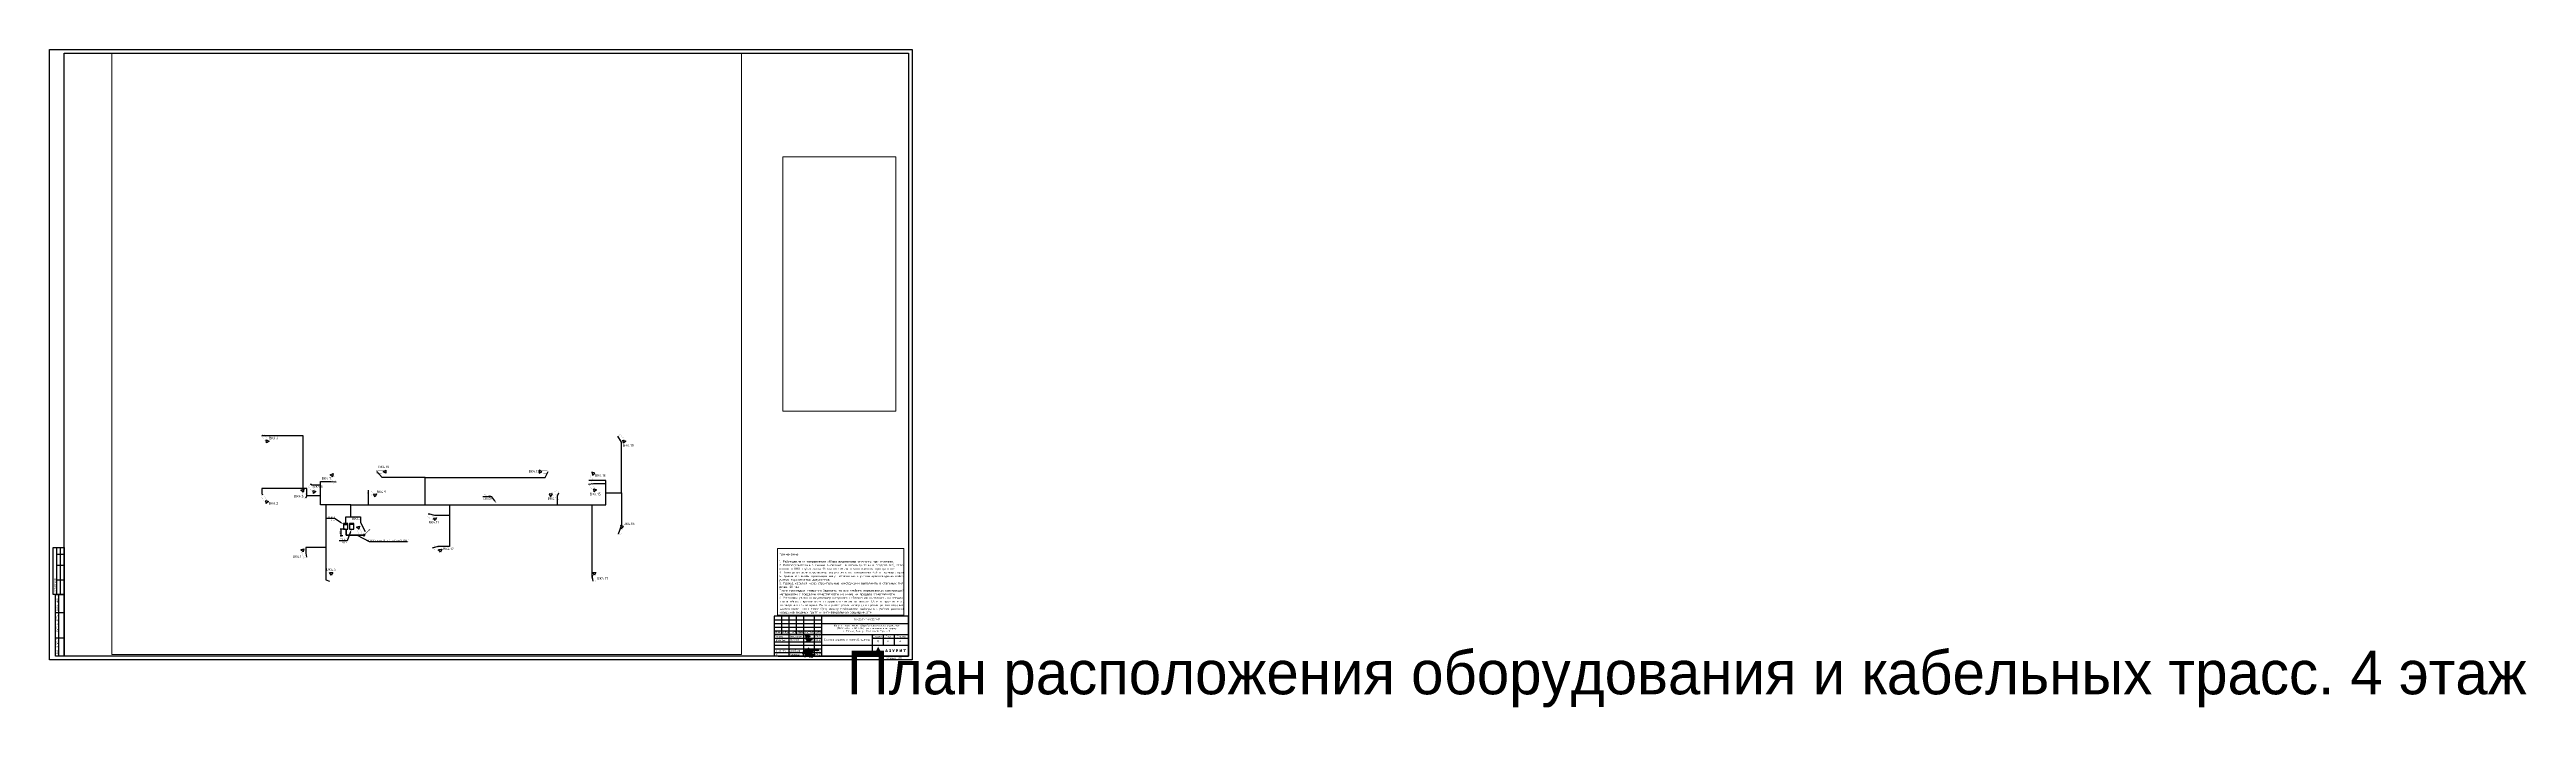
# Paper-space layout 'План расположения оборудования и кабельных трасс. 4 этаж' of a CAD drawing. Header units: millimetres. Extents: x -1 to 3413, y -66 to 840.
# The model-space entities are those that its viewports show. They can reach past a viewport. Long polylines and large blocks are cut down to what shows.
import ezdxf
from ezdxf import colors
from ezdxf.entities.mleader import LeaderData, LeaderLine
from ezdxf.enums import TextEntityAlignment as Align
from ezdxf.math import Vec2, Vec3

# ---------------------------------------------------------------- set-up
doc = ezdxf.new("R2018")
doc.units = ezdxf.units.MM
for name, color, linetype in [('_СОТ', 7, 'Continuous'), ('оф_рамка', 7, 'Continuous'), ('СОТ_Кабель_UTP', 5, 'Continuous')]:
    doc.layers.add(name, color=color, linetype=linetype)
for name, color, linetype, lineweight in [('G-____-TTLB-OTLN', 7, 'Continuous', 25), ('Stamp$0$_STAMP', 8, 'Continuous', 25), ('ПОДПИСИ', 160, 'Continuous', 25), ('СС_СКК_Лоток', 170, 'Continuous', 30), ('СС_СКС_Оборудование', 6, 'Continuous', 30), ('ТСОН текст', 7, 'Continuous', 9), ('шкаф СКС', 94, 'Continuous', 50)]:
    doc.layers.add(name, color=color, linetype=linetype, lineweight=lineweight)
doc.styles.add('BRAZEN-txt', font='isocpeui.ttf')
doc.styles.add('DEN', font='isocpeur.ttf', dxfattribs={"height": 300})
doc.styles.add('ICOCPEUR', font='isocpeur.ttf')
doc.styles.add('ISOPEUR', font='isocpeur.ttf')
doc.styles.add('KOSTY_STYLE', font='isocpeur.ttf')
doc.styles.get("Standard").update_dxf_attribs({"font": 'arial.ttf'})
doc.dimstyles.new('BRAZEN-Размеры_осевые', dxfattribs={"dimscale": 0, "dimtxt": 350, "dimasz": 150, "dimexe": 100, "dimexo": 100, "dimgap": 70, "dimtad": 1, "dimdec": 0, "dimzin": 0, "dimdsep": 46, "dimtxsty": 'BRAZEN-txt', "dimblk": 'ARCHTICK', "dimcen": 1, "dimdle": 100, "dimadec": 0, "dimazin": 0, "dimtfac": 1, "dimtdec": 0, "dimtofl": 0, "dimtmove": 1, "dimatfit": 3, "dimfxl": 1, "dimtolj": 1, "dimtzin": 0, "dimarcsym": 0})

# ---------------------------------------------------------------- blocks, each defined once
blk = doc.blocks.new('Маркова')
at = {"layer": 'ПОДПИСИ'}
for points in [[(44384.2, 26837.5), (44384, 26838), (44383.9, 26838.5), (44383.7, 26838.9), (44383.4, 26839.4), (44382.9, 26839.8), (44382.4, 26840), (44381.9, 26839.9), (44381.5, 26839.5), (44381.4, 26839.1), (44381.4, 26838.7), (44381.6, 26838.2), (44381.8, 26837.8), (44382.2, 26837.4), (44382.8, 26837.1), (44383.5, 26837.1), (44384, 26837.2), (44384.6, 26837.8), (44384.7, 26838.6), (44384.7, 26839.2), (44384.7, 26840.2), (44384.7, 26840.9)], [(44385, 26840.5), (44384.8, 26841), (44384.6, 26841.2), (44384.4, 26841.2), (44384.2, 26841), (44384.2, 26840.5), (44384.4, 26840), (44384.6, 26839.2), (44384.9, 26838.5), (44385.2, 26837.9), (44385.4, 26839.1), (44385.4, 26839.9), (44385.4, 26840.6), (44385.4, 26840.9), (44385.2, 26841), (44385.2, 26840.8), (44385.3, 26839.8), (44385.7, 26838.2), (44385.8, 26837.9), (44386.1, 26838.4), (44386.2, 26839.1), (44386.2, 26839.4), (44385.9, 26839.4), (44385.7, 26839), (44385.8, 26838.6), (44386.2, 26838.3), (44386.4, 26838), (44386.6, 26837.9), (44386.8, 26838.7), (44386.9, 26839.3), (44386.7, 26839.7), (44386.4, 26839.8), (44386, 26839.7), (44385.9, 26839.3), (44386, 26838.9), (44386.1, 26838.5), (44386.2, 26838.4), (44386.5, 26838.4), (44386.8, 26838.8), (44386.7, 26839.4), (44386.7, 26838.9), (44386.9, 26838.2), (44387.1, 26838), (44387.2, 26837.9), (44387.4, 26838.1), (44387.5, 26839), (44387.4, 26839.8), (44387.2, 26840.7), (44387.8, 26837.9), (44387.9, 26837.4), (44388, 26837), (44388.1, 26836.5), (44388.1, 26836.2), (44387.9, 26836.3), (44387.5, 26836.8), (44387.3, 26837.5), (44387.2, 26838.2), (44387.2, 26838.9), (44387.6, 26839.4), (44387.7, 26839.4), (44387.8, 26838.9), (44388, 26838.5), (44388.2, 26838.2), (44388.3, 26838.2), (44388.5, 26838.6), (44388.6, 26839.3), (44388.6, 26839.8), (44389, 26838.6), (44388.8, 26839.4), (44389, 26839.6), (44389.2, 26839.2), (44389.3, 26838.9), (44389.5, 26838.7), (44389.7, 26839), (44389.9, 26839.7), (44390, 26840.3), (44389.9, 26841.6), (44389.7, 26841.8), (44389.6, 26841.7), (44389.6, 26841.3), (44389.7, 26840.3), (44389.9, 26838.8), (44390, 26837.8), (44390, 26837.1), (44390, 26836.1), (44389.7, 26836.3), (44389.5, 26836.9), (44389.4, 26837.9), (44389.4, 26838.5), (44389.5, 26839.2), (44389.9, 26838.8), (44389.9, 26838.6), (44390.1, 26838), (44390.3, 26838.4), (44390.7, 26839), (44390.8, 26838.7), (44391.2, 26839), (44391.4, 26838.7), (44391.9, 26838.8), (44392.2, 26838.7), (44392.6, 26838.8)]]:
    blk.add_spline(points, degree=3, dxfattribs=at)
blk = doc.blocks.new('Воробьев')
at = {"color": 0}
for points in [[(9, 6.2), (8.8, 5.8), (8.5, 5.3), (8.1, 4.7), (7.6, 4.1), (7.2, 3.6), (6.7, 3), (6.1, 2.3), (5.3, 1.6), (4.7, 1), (3.9, 0.4), (3.2, -0.2), (2.5, -0.7), (1.9, -1.1), (1.3, -1.3), (1, -1.1), (0.9, -0.7), (1.2, -0.2), (1.4, 0.2), (2, 0.9), (2.5, 1.5), (2.9, 2), (3.3, 2.4), (3.8, 2.8), (4.4, 3.2), (5.2, 3.7), (6, 4.1), (6.5, 4.3), (7.3, 4.6), (7.9, 4.7), (8.7, 4.9), (9.6, 5.1), (10.2, 5.2), (10.8, 5.1), (11, 4.9), (10.9, 4.5), (10.7, 4.1), (10.3, 3.8), (9.6, 3.4), (8.9, 3), (8.2, 2.8), (7.5, 2.4), (6.9, 2.2), (6.5, 2.1), (6.5, 2.2), (6.8, 2.4), (7.4, 2.7), (8.1, 3), (8.6, 3.1), (9.1, 3.1), (9.4, 3), (9.5, 2.8), (9.5, 2.4), (9.3, 2.2), (9, 1.9), (8.6, 1.7), (8.1, 1.4), (7.1, 1), (6.3, 0.7), (5.3, 0.5), (4.8, 0.4), (4.3, 0.5), (4.3, 0.7), (4.4, 0.8), (4.6, 0.9), (5.4, 1.1)], [(9.1, 6.1), (8.9, 5.7), (8.5, 5.2), (8.1, 4.5), (7.7, 4), (7.3, 3.5), (6.8, 2.9), (6.2, 2.2), (5.4, 1.5), (4.8, 0.9), (4, 0.3), (3.3, -0.3), (2.6, -0.8), (2, -1.2), (1.4, -1.4), (1.1, -1.2), (1, -0.8), (1.2, -0.3), (1.5, 0.1), (2, 0.8), (2.5, 1.4), (3, 1.9), (3.4, 2.3), (3.9, 2.7), (4.5, 3.1), (5.3, 3.6), (6.1, 3.9), (6.6, 4.2), (7.4, 4.5), (8, 4.6), (8.7, 4.8), (9.6, 5), (10.3, 5.1), (10.8, 5), (11, 4.8), (11, 4.4), (10.7, 4), (10.4, 3.7), (9.7, 3.3), (9, 2.9), (8.3, 2.7), (7.5, 2.3), (7, 2.1), (6.6, 2), (6.6, 2.1), (6.8, 2.3), (7.4, 2.6), (8.1, 2.9), (8.7, 3), (9.1, 3), (9.5, 2.9), (9.6, 2.7), (9.5, 2.3), (9.4, 2.1), (9.1, 1.8), (8.7, 1.5), (8.2, 1.3), (7.2, 0.9), (6.3, 0.6), (5.4, 0.4), (4.9, 0.3), (4.4, 0.4), (4.4, 0.6), (4.5, 0.7), (4.7, 0.8), (5.5, 1)]]:
    blk.add_spline(points, degree=3, dxfattribs=at)
for points in [[(23.1, 3), (19.6, 3), (16.9, 2.9), (15.3, 2.8), (13.7, 2.7), (11.9, 2.5), (10.7, 2.4), (9.3, 2.1), (7.5, 2), (6.5, 2), (5.9, 1.9), (5.3, 2), (4.9, 2.1), (4.8, 2.2), (4.9, 2.3), (5.2, 2.4), (5.8, 2.6), (6.3, 2.7), (7, 2.9), (7.7, 3.1), (9.1, 3.3), (11.1, 3.6), (12.8, 3.8), (14.8, 4), (16.4, 4.2), (17.6, 4.3), (18.8, 4.3), (19.3, 4.3), (19.5, 4.2), (19.6, 4), (19.5, 3.9), (19.2, 3.8), (18.5, 3.4), (17.7, 3.1), (16.5, 2.5), (15.5, 2.1), (14.6, 1.7), (13.8, 1.4), (13.2, 1.2), (12.5, 0.9), (11.9, 0.6), (11.3, 0.4), (11, 0.4), (10.8, 0.4), (10.8, 0.5), (10.9, 0.6), (11.4, 0.9), (11.8, 1.2), (12.7, 1.8), (13.1, 2.1), (13.8, 2.5), (14.6, 3), (15, 3.4), (15.4, 3.8), (15.6, 4), (15.6, 4.2), (15.5, 4.3), (15.1, 4.3), (14.9, 4.2), (14.5, 4.2), (14.2, 4), (13.5, 3.8), (13, 3.6), (12.5, 3.2), (11.9, 2.8), (11.3, 2.2), (10.7, 1.7), (10.2, 1.1), (9.5, 0.4), (9.9, 0.8), (10.4, 1.1), (10.9, 1.5), (11.7, 2), (13.1, 2.9), (13.5, 3.1), (13.9, 3.4), (13.6, 3.3), (13.1, 3.1), (12.6, 2.8), (12, 2.6), (10.8, 2.1), (10.5, 1.9), (10, 1.9), (9.8, 2.1), (10.2, 2.4), (10.7, 2.7), (11.5, 3.1), (11.9, 3.2), (12.4, 3.2), (12.6, 3.1), (12.3, 2.8), (11.8, 2.1), (11.3, 1.8), (10.9, 1.5), (10.5, 1.3), (10, 1.3), (9.9, 1.6), (10, 1.8), (10.3, 2.1), (10.6, 2.5), (11, 2.8), (11.6, 3.2), (11.8, 3.2), (11, 3), (10.2, 2.6), (9.9, 2.4), (9.2, 1.9)], [(23.2, 2.9), (19.7, 2.9), (17, 2.8), (15.3, 2.7), (13.8, 2.6), (12, 2.4), (10.8, 2.3), (9.4, 2), (7.6, 1.9), (6.5, 1.8), (6, 1.8), (5.3, 1.9), (5, 2), (4.9, 2.1), (5, 2.2), (5.3, 2.3), (5.9, 2.5), (6.4, 2.6), (7, 2.8), (7.8, 2.9), (9.2, 3.2), (11.2, 3.5), (12.8, 3.7), (14.9, 3.9), (16.5, 4.1), (17.6, 4.2), (18.9, 4.2), (19.3, 4.2), (19.6, 4.1), (19.7, 3.9), (19.6, 3.8), (19.3, 3.6), (18.6, 3.3), (17.8, 3), (16.5, 2.4), (15.6, 2), (14.7, 1.6), (13.9, 1.3), (13.2, 1.1), (12.6, 0.8), (11.9, 0.5), (11.3, 0.3), (11, 0.3), (10.9, 0.3), (10.9, 0.4), (11, 0.5), (11.4, 0.7), (11.9, 1.1), (12.8, 1.7), (13.2, 2), (13.8, 2.4), (14.7, 2.9), (15.1, 3.3), (15.5, 3.6), (15.7, 3.9), (15.7, 4.1), (15.6, 4.2), (15.2, 4.2), (14.9, 4.1), (14.6, 4.1), (14.3, 3.9), (13.5, 3.7), (13.1, 3.5), (12.6, 3.1), (11.9, 2.7), (11.3, 2.1), (10.8, 1.6), (10.3, 1), (9.6, 0.3), (10, 0.7), (10.5, 1), (11, 1.4), (11.7, 1.9), (13.2, 2.8), (13.5, 3), (14, 3.3), (13.7, 3.2), (13.2, 3), (12.7, 2.7), (12.1, 2.5), (10.9, 2), (10.6, 1.8), (10.1, 1.8), (9.9, 2), (10.2, 2.3), (10.8, 2.6), (11.6, 3), (12, 3.1), (12.4, 3.1), (12.7, 2.9), (12.4, 2.7), (11.8, 2), (11.4, 1.7), (10.9, 1.4), (10.6, 1.2), (10.1, 1.2), (10, 1.5), (10.1, 1.7), (10.4, 2), (10.7, 2.4), (11.1, 2.7), (11.6, 3), (11.8, 3.1), (11.1, 2.9), (10.3, 2.5), (9.9, 2.3), (9.3, 1.8)]]:
    blk.add_open_spline(points, degree=3, dxfattribs=at)
blk = doc.blocks.new('Подпись_Поляков')
at = {"color": 5}
for points in [[(103, 160), (101, 145), (97, 132), (92, 118), (88, 108), (80, 98), (73, 89), (68, 80), (58, 67), (47, 53), (39, 42), (28, 21), (17, 11), (8, 2), (2, -2), (0, 12), (2, 20), (7, 28), (17, 40), (25, 47), (35, 54), (43, 61), (47, 58), (51, 47), (54, 35), (56, 23), (57, 11), (62, 8), (66, 13), (74, 21), (85, 32), (96, 41), (107, 58), (112, 76), (119, 92), (125, 104), (131, 117), (136, 128), (142, 138), (150, 149), (155, 152), (153, 134), (146, 103), (143, 83), (135, 60), (127, 39), (122, 23), (121, 17), (139, 30), (150, 40), (163, 46), (173, 52), (185, 63), (195, 79), (203, 95), (212, 112), (220, 124), (228, 137), (232, 142), (233, 120), (229, 102), (225, 87), (221, 66), (218, 43), (212, 31), (221, 69), (222, 94), (217, 104), (185, 120), (165, 122), (114, 126), (73, 126), (47, 127), (19, 128), (-6, 128), (-28, 128), (-38, 129), (-40, 137), (-33, 144), (-18, 150), (5, 159), (42, 167), (84, 175), (139, 185), (176, 195), (212, 202), (245, 210), (277, 217), (311, 227), (318, 231)], [(275, 100), (312, 117), (355, 138), (401, 148), (411, 149)]]:
    blk.add_spline(points, degree=3, dxfattribs=at)
blk = doc.blocks.new('Stamp$0$Логотип Азурит')
at = {"layer": 'Stamp$0$_STAMP', "linetype": 'Continuous', "true_color": 0x1447b7}
h = blk.add_hatch(color=162, dxfattribs=at)
h.dxf.hatch_style = 1
h.paths.add_polyline_path([(-42.1, 4.2), (-42.1, 4.4), (-42.1, 4.6), (-42.2, 4.8), (-42.3, 4.9), (-42.4, 5.1), (-42.5, 5.3), (-42.6, 5.4), (-42.7, 5.5), (-42.8, 5.6), (-42.9, 5.7), (-43.1, 5.9), (-43.4, 6), (-43.6, 6), (-43.9, 6.1), (-44.2, 6.1), (-44.4, 6.1), (-44.5, 6), (-44.7, 6), (-44.9, 5.9), (-45, 5.8), (-45.2, 5.7), (-45.4, 5.6), (-45.5, 5.5), (-45.6, 5.3), (-45.7, 5.2), (-45.8, 5), (-45.9, 4.9), (-46, 4.7), (-46, 4.5), (-46.1, 4.3), (-46.1, 4.1), (-46.1, 3.9), (-46, 3.7), (-46, 3.5), (-45.9, 3.4), (-45.9, 3.2), (-45.8, 3.1), (-45.7, 3), (-45.6, 2.9), (-45.5, 2.8), (-45.4, 2.7), (-45.3, 2.6), (-45.2, 2.5), (-45.1, 2.4), (-45, 2.3), (-44.8, 2.3), (-44.7, 2.2), (-44.6, 2.2), (-44.4, 2.2), (-44.3, 2.1), (-44.1, 2.1), (-43.8, 2.1), (-43.6, 2.2), (-43.3, 2.3), (-43.1, 2.4), (-42.9, 2.5), (-42.7, 2.7), (-42.6, 2.8), (-42.4, 3), (-42.3, 3.1), (-42.3, 3.3), (-42.2, 3.5), (-42.1, 3.7), (-42.1, 3.8), (-42.1, 4)])
at = {"layer": 'Stamp$0$_STAMP', "linetype": 'Continuous', "true_color": 0x2a3756}
h = blk.add_hatch(color=159, dxfattribs=at)
h.dxf.hatch_style = 1
h.paths.add_polyline_path([(-39.4, 8.5), (-40, 9.6), (-40.6, 10.7), (-41.1, 11.7), (-41.6, 12.6), (-41.8, 12.9), (-41.9, 13), (-41.9, 12.9), (-42, 12.8), (-42.4, 12), (-42.8, 11.2), (-43.1, 10.5), (-43.5, 9.7), (-44.2, 8.3), (-44.5, 7.6), (-44.7, 7.1), (-44.8, 6.9), (-44.7, 6.9), (-44.5, 7), (-44.3, 7), (-44.1, 7), (-43.9, 7), (-43.7, 6.9), (-43.6, 6.9), (-43.4, 6.9), (-43.2, 6.8), (-43.1, 6.7), (-42.9, 6.7), (-42.7, 6.6), (-42.6, 6.5), (-42.4, 6.4), (-42.3, 6.3), (-42.2, 6.2), (-42, 6), (-41.9, 5.9), (-41.8, 5.8), (-41.7, 5.7), (-41.6, 5.5), (-41.3, 4.9), (-41, 4.4), (-40.6, 3.6), (-40, 2.6), (-39.8, 2.1), (-37.9, 2.1), (-36.5, 2.1), (-35.9, 2.1), (-36.5, 3.1), (-36.8, 3.8), (-37.2, 4.4), (-37.7, 5.3), (-38.2, 6.3), (-38.5, 6.9), (-38.9, 7.5)])
h = blk.add_hatch(color=159, dxfattribs=at)
h.dxf.hatch_style = 1
h.paths.add_polyline_path([(-29.3, 7.9), (-29.6, 8.8), (-29.9, 9.5), (-30.4, 9.5), (-30.9, 9.5), (-30.9, 9.4), (-31.3, 8.4), (-31.6, 7.3), (-32, 6.3), (-32.2, 5.6), (-32.1, 5.6), (-31.7, 5.6), (-31.2, 5.6), (-31.1, 6), (-31, 6.4), (-30.4, 6.4), (-29.8, 6.4), (-29.6, 6), (-29.5, 5.6), (-29, 5.6), (-28.5, 5.6), (-28.6, 5.8), (-28.9, 6.8)])
h.paths.add_polyline_path([(-30.8, 7.2), (-30.7, 7.3), (-30.6, 7.9), (-30.4, 8.4), (-30.4, 8.6), (-30.4, 8.7), (-30.4, 8.6), (-30.3, 8.4), (-30.2, 8.1), (-30.1, 7.7), (-30, 7.3), (-30, 7.2), (-30.4, 7.2)], flags=16)
h = blk.add_hatch(color=159, dxfattribs=at)
h.dxf.hatch_style = 1
h.paths.add_polyline_path([(-24.4, 7.3), (-24.5, 7.4), (-24.6, 7.5), (-24.7, 7.6), (-24.8, 7.6), (-24.7, 7.7), (-24.6, 7.8), (-24.5, 7.9), (-24.5, 8), (-24.4, 8.1), (-24.3, 8.2), (-24.3, 8.3), (-24.3, 8.3), (-24.3, 8.5), (-24.3, 8.7), (-24.3, 8.7), (-24.3, 8.8), (-24.4, 9), (-24.5, 9.1), (-24.6, 9.3), (-24.8, 9.4), (-24.9, 9.5), (-25.1, 9.5), (-25.3, 9.6), (-25.6, 9.6), (-25.7, 9.6), (-25.9, 9.6), (-26.1, 9.6), (-26.2, 9.5), (-26.4, 9.5), (-26.5, 9.4), (-26.7, 9.3), (-26.8, 9.2), (-26.9, 9.2), (-26.8, 9), (-26.6, 8.7), (-26.5, 8.5), (-26.5, 8.5), (-26.5, 8.5), (-26.3, 8.6), (-26.2, 8.7), (-26.1, 8.7), (-25.9, 8.8), (-25.8, 8.8), (-25.7, 8.8), (-25.6, 8.8), (-25.5, 8.8), (-25.5, 8.7), (-25.4, 8.7), (-25.3, 8.6), (-25.3, 8.6), (-25.3, 8.5), (-25.3, 8.4), (-25.3, 8.3), (-25.3, 8.2), (-25.4, 8.1), (-25.4, 8.1), (-25.4, 8.1), (-25.5, 8), (-25.6, 8), (-25.8, 8), (-26.1, 8), (-26.1, 7.6), (-26.1, 7.2), (-25.8, 7.2), (-25.5, 7.2), (-25.5, 7.2), (-25.4, 7.2), (-25.3, 7.2), (-25.3, 7.1), (-25.2, 7.1), (-25.2, 7), (-25.2, 7), (-25.2, 6.9), (-25.2, 6.8), (-25.2, 6.7), (-25.2, 6.6), (-25.2, 6.6), (-25.3, 6.5), (-25.3, 6.5), (-25.4, 6.5), (-25.4, 6.4), (-25.5, 6.4), (-25.7, 6.4), (-25.8, 6.4), (-25.9, 6.4), (-26, 6.4), (-26.2, 6.5), (-26.3, 6.6), (-26.4, 6.7), (-26.5, 6.8), (-26.8, 6.5), (-26.9, 6.3), (-27, 6.2), (-27, 6.1), (-27, 6.1), (-26.9, 6.1), (-26.8, 6), (-26.6, 5.8), (-26.4, 5.7), (-26.2, 5.6), (-26, 5.6), (-25.8, 5.6), (-25.5, 5.6), (-25.3, 5.6), (-25.1, 5.6), (-25, 5.7), (-24.9, 5.7), (-24.7, 5.8), (-24.6, 5.9), (-24.5, 5.9), (-24.4, 6), (-24.4, 6.1), (-24.3, 6.2), (-24.3, 6.4), (-24.2, 6.5), (-24.2, 6.7), (-24.2, 6.8), (-24.2, 6.9), (-24.2, 7.1), (-24.3, 7.2), (-24.3, 7.3)])
h = blk.add_hatch(color=159, dxfattribs=at)
h.dxf.hatch_style = 1
h.paths.add_polyline_path([(-19.6, 8), (-19.4, 8.7), (-19.1, 9.2), (-19, 9.5), (-19.2, 9.5), (-19.5, 9.5), (-20, 9.5), (-20, 9.4), (-20.3, 8.7), (-20.6, 7.8), (-20.6, 7.7), (-20.7, 7.6), (-20.7, 7.6), (-20.7, 7.7), (-20.8, 8), (-21, 8.4), (-21.3, 9.1), (-21.5, 9.5), (-22.1, 9.5), (-22.6, 9.5), (-22.4, 9.2), (-21.9, 8.2), (-21.3, 7.1), (-21.1, 6.6), (-21.1, 6.6), (-21.1, 6.5), (-21.1, 6.5), (-21.2, 6.4), (-21.3, 6.4), (-21.4, 6.4), (-21.5, 6.4), (-21.5, 6.4), (-21.6, 6.4), (-21.7, 6.5), (-21.8, 6.5), (-21.9, 6.5), (-21.9, 6.4), (-22.1, 6), (-22.2, 5.9), (-22.2, 5.8), (-22.1, 5.8), (-21.9, 5.7), (-21.8, 5.6), (-21.7, 5.6), (-21.5, 5.6), (-21.3, 5.6), (-21.1, 5.6), (-21, 5.6), (-20.9, 5.7), (-20.8, 5.7), (-20.7, 5.8), (-20.6, 5.8), (-20.6, 5.9), (-20.5, 6), (-20.3, 6.2), (-20.3, 6.4), (-20.2, 6.5), (-19.9, 7.3)])
h = blk.add_hatch(color=159, dxfattribs=at)
h.dxf.hatch_style = 1
h.paths.add_polyline_path([(-14.5, 7.5), (-14.4, 7.6), (-14.4, 7.7), (-14.3, 8), (-14.3, 8.2), (-14.3, 8.4), (-14.4, 8.6), (-14.4, 8.8), (-14.5, 8.9), (-14.6, 9), (-14.6, 9.1), (-14.7, 9.2), (-14.8, 9.3), (-14.9, 9.4), (-15.1, 9.4), (-15.2, 9.5), (-15.3, 9.5), (-15.5, 9.5), (-16.3, 9.5), (-17.2, 9.5), (-17.2, 7.6), (-17.2, 5.6), (-16.7, 5.6), (-16.3, 5.6), (-16.3, 6.2), (-16.3, 6.8), (-15.9, 6.8), (-15.6, 6.8), (-15.4, 6.9), (-15.2, 6.9), (-15, 7), (-14.8, 7.1), (-14.7, 7.2), (-14.6, 7.4)])
h.paths.add_polyline_path([(-15.6, 7.7), (-15.7, 7.7), (-16, 7.7), (-16.3, 7.7), (-16.3, 8.2), (-16.3, 8.7), (-15.9, 8.7), (-15.6, 8.7), (-15.6, 8.7), (-15.5, 8.7), (-15.4, 8.6), (-15.4, 8.5), (-15.3, 8.4), (-15.3, 8.4), (-15.3, 8.2), (-15.3, 8.1), (-15.3, 8), (-15.3, 7.9), (-15.4, 7.9), (-15.4, 7.8), (-15.4, 7.8), (-15.5, 7.7)], flags=16)
h = blk.add_hatch(color=159, dxfattribs=at)
h.dxf.hatch_style = 1
h.paths.add_polyline_path([(-10.1, 7.8), (-10, 8), (-9.9, 8.1), (-9.9, 7.9), (-10, 7.5), (-10, 6.7), (-10, 5.6), (-9.5, 5.6), (-9, 5.6), (-9, 7.6), (-9, 9.5), (-9.5, 9.5), (-10, 9.5), (-10.4, 8.9), (-10.8, 8.1), (-11, 7.8), (-11.3, 7.3), (-11.4, 7.1), (-11.4, 7), (-11.4, 7.3), (-11.4, 7.8), (-11.4, 8.6), (-11.4, 9.5), (-11.9, 9.5), (-12.3, 9.5), (-12.3, 7.6), (-12.3, 5.6), (-11.9, 5.6), (-11.4, 5.6), (-11.2, 5.9), (-10.6, 6.9), (-10.3, 7.4)])
h = blk.add_hatch(color=159, dxfattribs=at)
h.dxf.hatch_style = 1
h.paths.add_polyline_path([(-3.7, 9.1), (-3.7, 9.5), (-5.4, 9.5), (-7.1, 9.5), (-7.1, 9.1), (-7.1, 8.7), (-6.5, 8.7), (-5.9, 8.7), (-5.9, 7.2), (-5.9, 5.6), (-5.4, 5.6), (-5, 5.6), (-5, 7.2), (-5, 8.7), (-4.3, 8.7), (-3.7, 8.7)])
blk = doc.blocks.new('*U125')
for p, q in [((-0.1, 90), (-0.1, 155)), ((4.9, 90), (4.9, 155)), ((14.9, 145), (4.9, 145)), ((9.9, 90), (9.9, 155)), ((14.9, 5), (14.9, 155)), ((14.9, 130), (4.9, 130)), ((14.9, 110), (4.9, 110)), ((2.9, 5), (2.9, 90)), ((2.9, 90), (14.9, 90)), ((7.9, 5), (7.9, 90)), ((14.9, 65), (2.9, 65)), ((1178.9, 60), (993.9, 60)), ((993.9, 60), (993.9, 5)), ((993.9, 55), (1058.9, 55)), ((993.9, 50), (1058.9, 50)), ((993.9, 45), (1058.9, 45)), ((993.9, 40), (1058.9, 40)), ((993.9, 35), (1058.9, 35)), ((1003.9, 60), (1003.9, 35)), ((1003.9, 45), (1003.9, 45)), ((1013.9, 60), (1013.9, 5)), ((1013.9, 45), (1013.9, 45)), ((1023.9, 60), (1023.9, 35)), ((1033.9, 60), (1033.9, 5)), ((1033.9, 45), (1033.9, 45)), ((1048.9, 60), (1048.9, 5)), ((1058.9, 60), (1058.9, 5)), ((1058.9, 50), (1178.9, 50)), ((1058.9, 45), (1058.9, 45)), ((1058.9, 35), (1178.9, 35)), ((1128.9, 35), (1128.9, 5)), ((1143.9, 35), (1143.9, 20)), ((1158.9, 35), (1158.9, 20)), ((1178.9, 5), (1178.9, 60)), ((14.9, 30), (2.9, 30)), ((14.9, 5), (2.9, 5)), ((993.9, 30), (1058.9, 30)), ((993.9, 25), (1058.9, 25)), ((993.9, 20), (1058.9, 20)), ((993.9, 15), (1058.9, 15)), ((993.9, 10), (1058.9, 10)), ((999, 5), (1178.9, 5)), ((1058.9, 20), (1178.9, 20)), ((1128.9, 30), (1178.9, 30))]:
    blk.add_line(p, q)
for points in [[(-5.1, 841), (1183.9, 841), (1183.9, 0), (-5.1, 0)], [(14.9, 836), (1178.9, 836), (1178.9, 5), (14.9, 5)], [(-0.1, 155), (14.9, 155), (14.9, 90), (-0.1, 90)], [(2.9, 90), (14.9, 90), (14.9, 5), (2.9, 5)]]:
    blk.add_lwpolyline(points, close=True)
at = {"ltscale": 0.01}
blk.add_lwpolyline([(2.9, 90), (14.9, 90), (14.9, 5), (2.9, 5)], close=True, dxfattribs=at)
for points in [[(7.9, 5), (7.9, 90)], [(993.9, 40), (1058.9, 40)], [(1058.9, 35), (993.9, 35)], [(1003.9, 40), (1003.9, 35)], [(1013.9, 40), (1013.9, 35)], [(1023.9, 40), (1023.9, 35)], [(1033.9, 40), (1033.9, 35)], [(1048.9, 40), (1048.9, 35)], [(1058.9, 60), (1058.9, 5)], [(1058.9, 50), (1178.9, 50)], [(1058.9, 35), (1178.9, 35)], [(1143.9, 35), (1143.9, 30)], [(1158.9, 35), (1158.9, 30)], [(1128.9, 30), (1178.9, 30)]]:
    blk.add_lwpolyline(points)
at = {"color": 5}
blk.add_spline([(1039.2, 33.3), (1039.2, 33.1), (1039.1, 32.9), (1039, 32.6), (1039, 32.5), (1038.9, 32.3), (1038.8, 32.2), (1038.7, 32.1), (1038.5, 31.9), (1038.4, 31.7), (1038.3, 31.5), (1038.1, 31.2), (1037.9, 31.1), (1037.8, 30.9), (1037.7, 30.9), (1037.7, 31.1), (1037.6, 31.2), (1037.6, 31.3), (1037.8, 31.5), (1037.9, 31.6), (1038.2, 31.8), (1038.3, 31.8), (1038.4, 31.8), (1038.4, 31.6), (1038.5, 31.4), (1038.9, 31.4), (1039.1, 31.5), (1039.3, 31.7), (1039.3, 32), (1039.5, 32.3), (1039.5, 32.4), (1039.6, 32.6), (1039.7, 32.8), (1039.8, 32.9), (1039.9, 33.1), (1040, 33.2), (1039.9, 32.9), (1039.8, 32.4), (1039.8, 32.1), (1039.7, 31.8), (1039.6, 31.5), (1039.5, 31.2), (1039.5, 31.1), (1039.7, 31.3), (1039.9, 31.5), (1040.1, 31.6), (1040.2, 31.7), (1040.4, 31.8), (1040.6, 32.1), (1040.7, 32.3), (1040.8, 32.6), (1040.9, 32.7), (1041.1, 32.9), (1041.1, 33), (1041.1, 32.7), (1041.1, 32.4), (1041, 32.2), (1041, 31.9), (1040.9, 31.5), (1040.8, 31.4), (1041, 31.9), (1041, 32.3), (1040.9, 32.4), (1040.4, 32.7), (1040.1, 32.7), (1039.4, 32.8), (1038.8, 32.8), (1038.4, 32.8), (1038, 32.8), (1037.6, 32.8), (1037.3, 32.8), (1037.1, 32.8), (1037.1, 32.9), (1037.2, 33), (1037.4, 33.5), (1037.8, 33.7), (1038.3, 33.9), (1038.9, 34), (1039.7, 33.9), (1040.3, 33.8), (1041.1, 33.7), (1041.3, 33.5), (1041.8, 33.3), (1042.3, 33), (1042.4, 32.8)], degree=3, dxfattribs=at)
blk.add_open_spline([(1041, 32.2), (1041, 32.2), (1041.1, 32.4), (1041.2, 32.5), (1041.2, 32.7), (1041.3, 32.9), (1041.4, 33), (1041.6, 33.1), (1041.4, 32.6), (1041.4, 32.4), (1041.3, 32), (1041.2, 31.7), (1041.1, 31.4), (1041, 31.2), (1041, 30.9), (1041.3, 31.2), (1041.4, 31.4), (1041.6, 31.5), (1041.8, 31.6), (1042, 31.7), (1042.1, 32), (1042.2, 32.2), (1042.4, 32.4), (1042.5, 32.6), (1042.6, 32.8), (1042.7, 33), (1042.7, 32.5), (1042.6, 32.3), (1042.5, 32.1), (1042.5, 31.8), (1042.5, 31.5), (1042.3, 31), (1042.5, 31.8), (1042.6, 32.1), (1042.4, 32.5), (1042, 32.6), (1041.6, 32.6), (1041.4, 32.6), (1041.2, 32.7)], degree=3, knots=[8.673384, 8.673384, 8.673384, 8.673384, 8.939353, 9.211542, 9.446978, 9.675427, 9.935441, 10.06805, 10.416843, 11.055353, 11.455412, 11.923386, 12.366133, 12.709468, 12.825733, 13.259951, 13.550918, 13.838185, 14.066689, 14.404141, 14.751034, 15.118726, 15.494067, 15.767757, 16.078029, 16.206472, 16.634283, 17.005243, 17.312418, 17.728704, 18.177491, 18.44968, 19.227362, 19.704467, 19.939902, 20.653476, 21.049646, 21.657064, 21.657064, 21.657064, 21.657064], dxfattribs=at)
at = {"color": 172, "true_color": 0x1616e3}
blk.add_blockref('Воробьев', (1031.9, 10.1), dxfattribs=at)
at = {"color": 172, "true_color": 0x1616e3, "xscale": 1.418317179910401, "yscale": 1.418317179910401, "zscale": 1.418317179910401}
blk.add_blockref('Маркова', (-61913.2, -38058.7), dxfattribs=at)
at = {"color": 5, "xscale": 0.01968503937007874, "yscale": 0.01968503937007874, "zscale": 0.01968503937007874}
blk.add_blockref('Подпись_Поляков', (1038.4, 25.1), dxfattribs=at)
at = {"linetype": 'Continuous'}
blk.add_blockref('Stamp$0$Логотип Азурит', (1178.9, 5), dxfattribs=at)
at = {"style": 'KOSTY_STYLE'}
for s, p in [('Согласовано', (3.4, 91.8)), ('Взам. инв . N', (6.6, 67)), ('Подп. и дата', (6.6, 37.5)), ('Инв. N подл.', (6.6, 7.2))]:
    blk.add_text(s, height=2.5, rotation=90, dxfattribs=at).set_placement(p)
for s, p in [('Изм.', (995.5, 36.9)), ('Кол.уч.', (1004.1, 36.9)), ('Лист', (1015.3, 36.9)), ('№', (1024.7, 37)), ('док.', (1028, 37)), ('Подпись', (1035.3, 36.9)), ('Дата', (1049.5, 36.9))]:
    blk.add_text(s, height=2.5, dxfattribs=at).set_placement(p)
for s, p in [('Стадия', (1136.2, 32.4)), ('Лист', (1151.3, 32.4)), ('Листов', (1168.8, 32.4))]:
    blk.add_text(s, height=2.5, dxfattribs=at).set_placement(p, align=Align.MIDDLE_CENTER)
blk.add_text('Формат', height=2.5, dxfattribs=at).set_placement((1148.7, 2.6), align=Align.MIDDLE_LEFT)
at = {"flags": 12}
blk.add_attdef('ДАТА_5', (13.5, 50.9), '', height=2, rotation=90, dxfattribs=at)
at = {"style": 'KOSTY_STYLE', "flags": 12}
blk.add_attdef('ИНВ_НОМЕР', (12.8, 9.7), '', height=2.5, rotation=90, dxfattribs=at)
for tag, p in [('РАЗРАБОТАЛ', (1014.2, 30.9)), ('Н_КОНТРОЛЬ', (1014.2, 11.3)), ('ЛИСТ', (1149.9, 24.4)), ('ТИП_ФОРМАТА', (1164.7, 1.3)), ('ЛИСТОВ', (1166.6, 24.4))]:
    blk.add_attdef(tag, p, '', height=2.5, dxfattribs=at)
at = {"style": 'KOSTY_STYLE'}
for tag, p in [('ПРОВЕРИЛ', (1014.2, 26.5)), ('ГИП', (1014.2, 6.2))]:
    blk.add_attdef(tag, p, '', height=2.5, dxfattribs=at)
at = {"lineweight": 30}
blk.add_attdef('НАЗВАНИЕ_ТЕКУЩЕГО_ЛИСТА', text='', height=2.5, dxfattribs=at).set_placement((1093.9, 12.5), align=Align.MIDDLE_CENTER)
at = {"layer": 'G-____-TTLB-OTLN', "line_spacing_factor": 0.974696}
for s, insert, char_height, width, attachment_point, style in [('\\pxqc;{\\C7;Капитальный ремонт общеобразовательного учреждения    \\P(ГБОУ «Школа № 429»), расположенного по адресу:                       \\Pг. Москва, 5-ая ул. Соколиной Горы д.14} \\P\\pq*;\\P\\pqc;\\P\\P\\pq*; ', (1062.6, 48.4), 2.3, 118.172, 1, 'KOSTY_STYLE'), ('16-25/Г-П–ИОС5.7-ГЧ', (1104.1, 57), 2.5, 43.743, 1, 'KOSTY_STYLE'), ('Разраб.', (994.4, 33.4), 2.5, 19.437, 1, 'KOSTY_STYLE'), ('Н. контр.', (994.4, 13.7), 2.5, 19.437, 1, 'KOSTY_STYLE'), ('\\P06.26 ', (1050.7, 37.9), 2.5, 6.937, 1, 'ISOPEUR'), ('\\P06.26', (1050.7, 32.6), 2.5, 7.151, 1, 'ISOPEUR'), ('\\P06.26', (1050.7, 17.8), 2.5, 7.04, 1, 'ISOPEUR'), ('\\P06.26', (1050.7, 13), 2.5, 7.151, 1, 'ISOPEUR'), ('Система охранного теленаблюдения', (1093.9, 27.5), 2.5, 70, 5, 'KOSTY_STYLE'), ('П', (1135.5, 26.8), 2.5, 3.778, 1, 'KOSTY_STYLE')]:
    blk.add_mtext(s, dxfattribs=dict(at, insert=insert, char_height=char_height, width=width, attachment_point=attachment_point, style=style))
at = {"layer": 'G-____-TTLB-OTLN', "lineweight": 18, "char_height": 2.5, "width": 19.437, "attachment_point": 1, "line_spacing_factor": 0.974696, "style": 'KOSTY_STYLE'}
for s, insert in [('Проверил', (994.4, 28.4)), ('ГИП', (994.4, 8.6))]:
    blk.add_mtext(s, dxfattribs=dict(at, insert=insert))
blk = doc.blocks.new('_ARCHTICK')
at = {"color": 0, "linetype": 'ByBlock', "const_width": 0.15}
blk.add_lwpolyline([(-0.5, -0.5), (0.5, 0.5)], dxfattribs=at)
blk = doc.blocks.new('*D49')
at = {"layer": 'Defpoints', "color": 0, "lineweight": 50, "transparency": 16777216}
for p in [(184685, 448883), (185065, 448883), (185365, 449783)]:
    blk.add_point(p, dxfattribs=at)
at = {"layer": 'СС_СКК_Лоток', "color": 0, "linetype": 'Continuous', "lineweight": -2, "transparency": 16777216}
for p, q in [((185265, 449783), (184585, 449783)), ((184965, 448883), (184585, 448883)), ((184685, 449883), (184685, 448783))]:
    blk.add_line(p, q, dxfattribs=at)
at = {"layer": 'СС_СКК_Лоток', "color": 0, "lineweight": -2, "transparency": 16777216, "xscale": 150, "yscale": 150, "zscale": 150}
for p, rotation in [((184685, 449783), 90), ((184685, 448883), 270)]:
    blk.add_blockref('_ARCHTICK', p, dxfattribs=dict(at, rotation=rotation))
at = {"layer": 'СС_СКК_Лоток', "color": 0, "lineweight": 0, "transparency": 16777216, "insert": (184586, 449333), "char_height": 250, "width": 731.08, "attachment_point": 5, "rotation": 90, "style": 'ICOCPEUR'}
blk.add_mtext('\\A1;{\\H0.71429x;900}', dxfattribs=at)
blk = doc.blocks.new('*U53')
at = {"color": 0, "const_width": 0.5}
blk.add_lwpolyline([(0.7, 0.7), (6.6, 6.6)], dxfattribs=at)
at = {"color": 0}
blk.add_lwpolyline([(8.7, 8.7, 0, 1.5, 0), (6.6, 6.6, 2, 2, 0)], format="xyseb", dxfattribs=at)
at = {"color": 0, "lineweight": 50, "ltscale": 100}
for radius in [1, 0.5]:
    blk.add_circle((0, 0), radius, dxfattribs=at)
blk = doc.blocks.new('камера внутренняя')
at = {"color": 0}
blk.add_wipeout([(1951939, -2424562), (1952808, -2424562), (1952808, -2424771), (1953178, -2424557), (1953178, -2424989), (1952808, -2424771), (1952808, -2424979), (1951939, -2424979)], dxfattribs=at)
at = {"layer": 'шкаф СКС', "color": 0, "lineweight": 25}
for p, q in [((1952808, -2424771), (1953178, -2424557)), ((1953178, -2424989), (1952808, -2424771)), ((1953178, -2424557), (1953178, -2424989))]:
    blk.add_line(p, q, dxfattribs=at)
at = {"layer": 'шкаф СКС', "color": 0, "lineweight": 25, "const_width": 10.8}
blk.add_lwpolyline([(1951939, -2424562), (1952808, -2424562), (1952808, -2424979), (1951939, -2424979), (1951939, -2424562)], dxfattribs=at)

msp = doc.modelspace()

# ---------------------------------------------------------------- linework, layer by layer
at = {"layer": 'СС_СКС_Оборудование', "color": 3}
msp.add_line((185064.546, 450436.808), (185664.546, 450436.808), dxfattribs=at)
at = {"layer": 'СС_СКС_Оборудование', "color": 180}
msp.add_line((185864.546, 450460.626), (186464.546, 450460.626), dxfattribs=at)
at = {"layer": 'СС_СКС_Оборудование', "color": 3}
msp.add_lwpolyline([(185064.546, 450582.619), (185064.546, 449782.619), (185664.546, 449782.619), (185664.546, 450582.619)], close=True, dxfattribs=at)
at = {"layer": 'СС_СКС_Оборудование', "color": 180}
msp.add_lwpolyline([(185864.546, 450582.619), (185864.546, 449782.619), (186464.546, 449782.619), (186464.546, 450582.619)], close=True, dxfattribs=at)

# ---------------------------------------------------------------- block references
at = {"layer": '_СОТ', "color": 94}
for p, rotation in [((872880.877, 3496077.077, 0), 308.1889208091715), ((922059.761, 3496044.053, 0), 308.1889208091715), ((872808.757, 3487728.927, 0), 308.1889208091715), ((-1470562.739, -2193453.735, 0), 109.1484713275475)]:
    msp.add_blockref('камера внутренняя', p, dxfattribs=dict(at, rotation=rotation))
at = {"layer": '_СОТ', "color": 6, "lineweight": 30}
for p, rotation in [((-1731572.951, 2906891.42, 0), 359.277853928415), ((879339.153, 3489121.821, 0), 308.1889208091715), ((-1466509.088, -2183114.544, 0), 109.1484713275475), ((-596430.176, 3467197.19, 0), 335.7695385119384), ((918022.157, 3489337.65, 0), 308.1889208091715), ((-588162.393, 3463907.683, 0), 335.7695385119384), ((-587454.608, 3459580.472, 0), 335.7695385119384), ((-2245821.764, -1503861.681, 0), 89.87043108582506), ((-2209543.174, -1503861.681, 0), 89.87043108582506)]:
    msp.add_blockref('камера внутренняя', p, dxfattribs=dict(at, rotation=rotation))
at = {"layer": '_СОТ', "color": 6, "lineweight": 30, "xscale": -1}
for p, rotation in [((2134471.344, 2906891.42, 0), 0.7221460715850015), ((999469.489, 3467197.19, 0), 24.23046148806159)]:
    msp.add_blockref('камера внутренняя', p, dxfattribs=dict(at, rotation=rotation))
at = {"layer": '_СОТ', "color": 94, "xscale": -1, "rotation": 250.8515286724524}
msp.add_blockref('камера внутренняя', (1873401.82, -2190278.573, 0), dxfattribs=at)

# ---------------------------------------------------------------- texts
at = {"layer": 'ТСОН текст', "lineweight": 0, "insert": (154149.479, -55863.169), "char_height": 300, "width": 17257.07482, "attachment_point": 4, "style": 'KOSTY_STYLE'}
msp.add_mtext('Примечание:\\P{\\L\\P}1. Размещение и направление обзора видеокамер уточнить при монтаже. \\P\\pxt47.573;2. Распределительные линии выполнить в лотках (учтены в разделе {\\H0.83333x;СКС}), отводы от лотков в ПВХ трубах диам. 16 мм по стенам в запотолочном пространстве. \\P3. Электропитание видеокамер осуществить по технологии PoE от коммутаторов.\\P4. Трассы и способы прокладки могут изменяться с учетом архитектурных особенностей, с учетом нормативных документов.\\P\\ptz;5. Проход кабелей через строительные конструкции выполнить в стальных гильзах диам. 20 мм. \\PПосле прокладки отверстия заделать на всю глубину пересекаемых конструкций материалом с пределом огнестойкости не ниже их предела огнестойкости.\\P6. Установку уличных видеокамер наружного наблюдения выполнить на специальных кронштейнах с креплением к наружным стенам на высоте 3,5 м от уровня вертикальной планировки территории. Высота размещения камер для просмотра зон входных групп здания может быть ниже 3,5м, высоту необходимо подбирать с учётом расположения\\Pкозырьков входных групп и антивандальной защищенности.', dxfattribs=at)

# ---------------------------------------------------------------- dimensions: what is measured, and where the dimension line sits
at = {"layer": 'СС_СКК_Лоток', "color": 7, "lineweight": 0}
dim = msp.add_linear_dim(base=(184685.093, 448883.029), p1=(185364.546, 449782.619), p2=(185064.95, 448883.029), angle=270, text='{\\H0.71429x;<>}', dimstyle='BRAZEN-Размеры_осевые', override={"dimscale": 1, "dimtxt": 250, "dimgap": 10, "dimtxsty": 'ICOCPEUR'}, dxfattribs=at)
dim.commit()
dim.dimension.update_dxf_attribs({"geometry": '*D49', "text_midpoint": (184585.807, 449332.824)})

# ---------------------------------------------------------------- leaders
at = {"layer": '_СОТ'}
ml = msp.add_multileader_mtext('Standard', dxfattribs=at)
ml.set_content('ТШ4.1 \\PСБ', color=256, style='KOSTY_STYLE')
ml.set_leader_properties()
ml.build(insert=Vec2(0, 0))
ml.multileader.update_dxf_attribs({"has_dogleg": 0, "text_left_attachment_type": 6, "text_right_attachment_type": 6, "dogleg_length": 100, "arrow_head_size": 400})
ctx = ml.context
ctx.base_point, ctx.char_height, ctx.arrow_head_size, ctx.landing_gap_size, ctx.plane_origin = Vec3(183031.49, 451262.121, 0), 250, 400, 0, Vec3(185303.501, 447105.401, 0)
ctx.left_attachment, ctx.right_attachment, ctx.text_align_type = 6, 6, 2
notes = []
notes.append((ctx, [(0, (1, 1, 0), (183931.49, 451262.121, 0), (-1, 0), 100, [(0, [(185064.546, 450436.808, 0)], 0, [])])]))
ctx.mtext.insert, ctx.mtext.defined_height, ctx.mtext.alignment, ctx.mtext.flow_direction = Vec3(183831.49, 451562.121, 0), 339.116, 3, 5
at = {"layer": 'СС_СКК_Лоток', "color": 7}
ml = msp.add_multileader_mtext('Standard', dxfattribs=at)
ml.set_content('Лоток\\P400х50', color=7, style='ICOCPEUR')
ml.set_leader_properties()
ml.build(insert=Vec2(0, 0))
ml.multileader.update_dxf_attribs({"text_left_attachment_type": 6, "text_right_attachment_type": 6, "dogleg_length": 100, "arrow_head_size": 400})
ctx = ml.context
ctx.base_point, ctx.char_height, ctx.arrow_head_size, ctx.landing_gap_size, ctx.plane_origin = Vec3(204380.357, 454225.914), 250, 400, 0, Vec3(209967.461, 452263.753)
ctx.left_attachment, ctx.right_attachment, ctx.text_align_type = 6, 6, 1
notes.append((ctx, [(0, (1, 1, 0), (205505.357, 454225.914), (-1, 0), 100, [(0, [(206146.155, 453364.405)], 0, [])])]))
ctx.mtext.insert, ctx.mtext.width, ctx.mtext.alignment, ctx.mtext.flow_direction = Vec3(204892.857, 454525.914), 2467.27373, 2, 5
for ctx, leaders in notes:
    for number, flags, end, landing, length, lines in leaders:
        leader = LeaderData()
        leader.index, (leader.has_last_leader_line, leader.has_dogleg_vector, leader.attachment_direction) = number, flags
        leader.last_leader_point, leader.dogleg_vector, leader.dogleg_length = Vec3(end), Vec3(landing), length
        for number, points, colour, breaks in lines:
            line = LeaderLine()
            line.index, line.vertices, line.color, line.breaks = number, Vec3.list(points), colors.encode_raw_color(colour), breaks
            leader.lines.append(line)
        ctx.leaders.append(leader)

# ---------------------------------------------------------------- next in the draw order: block references
at = {"layer": '_СОТ', "color": 6, "lineweight": 30, "xscale": -1, "rotation": 250.8515286724524}
msp.add_blockref('камера внутренняя', (1869419.737, -2182922.154, 0), dxfattribs=at)
at = {"layer": '_СОТ', "color": 94, "rotation": 109.1484713275475}
msp.add_blockref('камера внутренняя', (-1470543.786, -2185241.654, 0), dxfattribs=at)

# ---------------------------------------------------------------- next in the draw order: texts
at = {"layer": '_СОТ', "color": 7, "lineweight": 25, "char_height": 347.4358, "width": 1248.59224, "attachment_point": 1, "style": 'KOSTY_STYLE'}
for s, insert in [('ВК4.4', (174795.952, 462509.907)), ('ВК4.19', (223562.989, 461502.465)), ('ВК4.10', (189860.973, 458549.707)), ('ВК4.13', (210571.262, 457933.565)), ('ВК4.7', (182047.382, 456958.747)), ('ВК4.9', (189629.583, 455100.726)), ('ВК4.14', (213206.5, 454171.622)), ('ВК4.2', (174765.518, 453518.277)), ('ВК4.11', (196786.634, 450914.802)), ('ВК4.18', (223659.089, 450700.103)), ('ВК4.1', (178055.065, 446198.939)), ('ВК4.5', (182700.646, 444406.109)), ('ВК4.12', (198776.864, 447239.478)), ('ВК4.17', (220046.464, 443177.211))]:
    msp.add_mtext(s, dxfattribs=dict(at, insert=insert))

# ---------------------------------------------------------------- next in the draw order: leaders
at = {"color": 7}
ml = msp.add_multileader_mtext('Standard', dxfattribs=at)
ml.set_content('1х{\\C256;ОБР-В-нг(А)-LSLTx 8 G.651-400H (OM3)}', color=7, style='DEN')
ml.set_leader_properties()
ml.set_arrow_properties(name='ARCHTICK')
ml.build(insert=Vec2(0, 0))
ml.multileader.update_dxf_attribs({"has_dogleg": 0, "text_left_attachment_type": 6, "text_right_attachment_type": 6, "dogleg_length": 172.052, "arrow_head_size": 100})
ctx = ml.context
ctx.base_point, ctx.char_height, ctx.arrow_head_size, ctx.plane_origin = Vec3(188602.412, 448099.939), 200, 100, Vec3(194087.664, 448267.529)
ctx.left_attachment, ctx.right_attachment, ctx.text_align_type = 6, 6, 1
notes = []
notes.append((ctx, [(1, (1, 1, 0), (188430.36, 448099.939), (1, 0), 172.052, [(1, [(186922.523, 448965.085)], 0, [])])]))
ctx.mtext.insert, ctx.mtext.width, ctx.mtext.alignment, ctx.mtext.flow_direction = Vec3(191154.412, 448339.939), 5217.53675, 2, 5
ctx.mtext.has_bg_fill, ctx.mtext.bg_color, ctx.mtext.bg_scale_factor, ctx.mtext.bg_transparency, ctx.mtext.use_window_bg_color = 1, -1027028792, 1.5, 0, 1
for ctx, leaders in notes:
    for number, flags, end, landing, length, lines in leaders:
        leader = LeaderData()
        leader.index, (leader.has_last_leader_line, leader.has_dogleg_vector, leader.attachment_direction) = number, flags
        leader.last_leader_point, leader.dogleg_vector, leader.dogleg_length = Vec3(end), Vec3(landing), length
        for number, points, colour, breaks in lines:
            line = LeaderLine()
            line.index, line.vertices, line.color, line.breaks = number, Vec3.list(points), colors.encode_raw_color(colour), breaks
            leader.lines.append(line)
        ctx.leaders.append(leader)

# ---------------------------------------------------------------- next in the draw order: block references
at = {"layer": 'СС_СКК_Лоток', "color": 5, "xscale": 100, "yscale": 100, "zscale": 100}
msp.add_blockref('*U53', (187903.001, 448965.085), dxfattribs=at)

# ---------------------------------------------------------------- next in the draw order: texts
at = {"layer": '_СОТ', "color": 7, "lineweight": 25, "char_height": 347.4358, "width": 1248.59224, "attachment_point": 1, "style": 'KOSTY_STYLE'}
for s, insert in [('ВК4.3', (178242.578, 454492.903)), ('ВК4.6', (180903.362, 455850.434)), ('ВК4.15', (219012.689, 454795.224)), ('ВК4.16', (219710.519, 457373.532))]:
    msp.add_mtext(s, dxfattribs=dict(at, insert=insert))

# ---------------------------------------------------------------- next in the draw order: block references
at = {"layer": '_СОТ', "color": 6, "lineweight": 30, "rotation": 109.1484713275475}
msp.add_blockref('камера внутренняя', (-1462892.274, -2190358.395), dxfattribs=at)

# ---------------------------------------------------------------- next in the draw order: linework, layer by layer
at = {"layer": '_СОТ', "color": 4, "lineweight": 50, "ltscale": 100}
msp.add_lwpolyline([(187903.001, 448965.085), (185432.67, 448965.085), (185432.67, 449771.81)], dxfattribs=at)
at = {"layer": 'СОТ_Кабель_UTP', "ltscale": 100}
for points in [[(185364.936, 450583.029), (185364.936, 451502.871), (186058.821, 451502.871), (186058.821, 453130.914), (181905.561, 453130.914), (181905.561, 454381.384), (180005.054, 454381.384), (180005.054, 455405.303), (179491.068, 455405.303), (179491.068, 462667.319), (174402.853, 462667.319), (173780.785, 462667.319)], [(185364.936, 450583.029), (185364.936, 451502.871), (186058.821, 451502.871), (186058.821, 453130.914), (221227.748, 453130.914), (221227.748, 454796.807), (223384.108, 454796.807), (223384.108, 461786.045), (222882.148, 462607.201)], [(185364.936, 450583.029), (185364.936, 451502.871), (186058.821, 451502.871), (186058.821, 453130.914), (196332.39, 453130.914), (196332.39, 456905.384), (190391.171, 456905.384), (189650.338, 457744.106)], [(185364.936, 450583.029), (185364.936, 451502.871), (186058.821, 451502.871), (186058.821, 453130.914), (196332.39, 453130.914), (196332.39, 456905.384), (212832.405, 456905.384), (213247.524, 457735.158)], [(185364.936, 450583.029), (185364.936, 451502.871), (186058.821, 451502.871), (186058.821, 453130.914), (181905.561, 453130.914), (181905.561, 454381.384), (180005.054, 454381.384), (180005.054, 455405.303), (173791.529, 455405.303), (173791.529, 454644.726), (173958.757, 454549.779)], [(185364.936, 450583.029), (185364.936, 451502.871), (186058.821, 451502.871), (186058.821, 453130.914), (181905.561, 453130.914), (181905.561, 454381.384), (180005.054, 454381.384), (179813.465, 454074.237)], [(185364.936, 450583.029), (185364.936, 451502.871), (186058.821, 451502.871), (186058.821, 453130.914), (181905.561, 453130.914), (181905.561, 455863.382), (180737.194, 455863.382), (180489.152, 455974.567)], [(185364.936, 450583.029), (185364.936, 451502.871), (186058.821, 451502.871), (186058.821, 453130.914), (181905.561, 453130.914), (181905.561, 456363.349), (183368.906, 456363.349), (184030.52, 456293.693)], [(185364.936, 450583.029), (185364.936, 451502.871), (186058.821, 451502.871), (186058.821, 453130.914), (221227.748, 453130.914), (221227.748, 456474.383), (219505.071, 456474.383), (218880.13, 456486.083)], [(185364.936, 450583.029), (185364.936, 451502.871), (186058.821, 451502.871), (186058.821, 453130.914), (221227.748, 453130.914), (221227.748, 456023.051), (219505.071, 456023.051), (218844.543, 455932.693)], [(185364.936, 450583.029), (185364.936, 451502.871), (186058.821, 451502.871), (186058.821, 453130.914), (188496.351, 453130.914), (188496.351, 455170.723)], [(185364.936, 450583.029), (185364.936, 451502.871), (186058.821, 451502.871), (186058.821, 453130.914), (221227.748, 453130.914), (221227.748, 454796.807), (223384.108, 454796.807), (223384.108, 450366.573), (222934.792, 449072.567)], [(185364.936, 450583.029), (185364.936, 451502.871), (186058.821, 451502.871), (186058.821, 453130.914), (214542.962, 453130.914), (214542.962, 454363.796), (214722.943, 454794.633)], [(185364.936, 450583.029), (185364.936, 451502.871), (186058.821, 451502.871), (186058.821, 453130.914), (182611.786, 453130.914), (182611.786, 447260.471), (179862.434, 447260.471), (179862.434, 446489.837), (179976.869, 445922.607)], [(185364.936, 450583.029), (185364.936, 451502.871), (186058.821, 451502.871), (186058.821, 453130.914), (182611.786, 453130.914), (182611.786, 442783.242), (183148.298, 442621.218)], [(185364.936, 450583.029), (185364.936, 451502.871), (186058.821, 451502.871), (186058.821, 453130.914), (199685.533, 453130.914), (199685.533, 451690.191), (197635.901, 451690.191), (196755.221, 451885.228)], [(185364.936, 450583.029), (185364.936, 451502.871), (186058.821, 451502.871), (186058.821, 453130.914), (199685.533, 453130.914), (199685.533, 447410.323), (198082.63, 447410.323), (197291.939, 447177.915)], [(185364.936, 450583.029), (185364.936, 451502.871), (186058.821, 451502.871), (186058.821, 453130.914), (219287.839, 453130.914), (219287.839, 443169.114), (219426.888, 442621.218)], [(185364.936, 450583.029), (185364.936, 451502.871), (187414.936, 451502.871), (187414.936, 450702.871), (188067.492, 449483.059)]]:
    msp.add_lwpolyline(points, dxfattribs=at)

# ---------------------------------------------------------------- next in the draw order: texts
at = {"layer": '_СОТ', "color": 7, "lineweight": 25, "insert": (186242.995, 451410.273, 0), "char_height": 347.4358, "width": 1248.59224, "attachment_point": 1, "style": 'KOSTY_STYLE'}
msp.add_mtext('ВК4.8', dxfattribs=at)

# ---------------------------------------------------------------- next in the draw order: leaders
at = {"layer": 'СС_СКК_Лоток', "color": 7}
ml = msp.add_multileader_mtext('Standard', dxfattribs=at)
ml.set_content('ТШ4.1\\P (СС)', color=7, style='ICOCPEUR')
ml.set_leader_properties()
ml.build(insert=Vec2(0, 0))
ml.multileader.update_dxf_attribs({"text_left_attachment_type": 6, "text_right_attachment_type": 6, "dogleg_length": 100, "arrow_head_size": 400})
ctx = ml.context
ctx.base_point, ctx.char_height, ctx.arrow_head_size, ctx.landing_gap_size, ctx.plane_origin = Vec3(184681.9, 448197.523), 250, 400, 0, Vec3(193163.478, 445300.336)
ctx.left_attachment, ctx.right_attachment, ctx.text_align_type = 6, 6, 1
notes = []
notes.append((ctx, [(0, (1, 1, 0), (185581.9, 448197.523), (-1, 0), 100, [(0, [(186164.546, 449782.619)], 0, [])])]))
ctx.mtext.insert, ctx.mtext.width, ctx.mtext.alignment, ctx.mtext.flow_direction = Vec3(185081.9, 448497.523), 1520.83746, 2, 5
for ctx, leaders in notes:
    for number, flags, end, landing, length, lines in leaders:
        leader = LeaderData()
        leader.index, (leader.has_last_leader_line, leader.has_dogleg_vector, leader.attachment_direction) = number, flags
        leader.last_leader_point, leader.dogleg_vector, leader.dogleg_length = Vec3(end), Vec3(landing), length
        for number, points, colour, breaks in lines:
            line = LeaderLine()
            line.index, line.vertices, line.color, line.breaks = number, Vec3.list(points), colors.encode_raw_color(colour), breaks
            leader.lines.append(line)
        ctx.leaders.append(leader)

psp = doc.layouts.new('План расположения оборудования и кабельных трасс. 4 этаж')

# ---------------------------------------------------------------- block references
at = {"layer": 'оф_рамка'}
ref = psp.add_blockref('*U125', (4.3, -0.8), dxfattribs=at)
ref.add_attrib('РАЗРАБОТАЛ', 'Панфилов', (1018.5, 30.1), dxfattribs={"layer": '0', "height": 2.5, "style": 'KOSTY_STYLE'})
ref.add_attrib('Н_КОНТРОЛЬ', 'Воробьев', (1018.5, 10.5), dxfattribs={"layer": '0', "height": 2.5, "style": 'KOSTY_STYLE'})
ref.add_attrib('ЛИСТ', '6', (1154.2, 23.6), dxfattribs={"layer": '0', "height": 2.5, "style": 'KOSTY_STYLE'})
ref.add_attrib('ЛИСТОВ', '6', (1170.9, 23.6), dxfattribs={"layer": '0', "height": 2.5, "style": 'KOSTY_STYLE'})
lines = psp.add_mtext('План расположения оборудования и кабельных трасс. 4 этаж', dxfattribs={"layer": '0', "insert": (1098.2, 11.7), "char_height": 60, "attachment_point": 1})
ref.add_attrib('НАЗВАНИЕ_ТЕКУЩЕГО_ЛИСТА', '', (1098.2, 11.7)).embed_mtext(lines)
ref.add_attrib('ТИП_ФОРМАТА', 'А0', (1169, 0.5), dxfattribs={"layer": '0', "height": 2.5, "style": 'KOSTY_STYLE'})
ref.add_attrib('ПРОВЕРИЛ', 'Поляков', (1018.5, 25.7), dxfattribs={"layer": '0', "height": 2.5, "style": 'KOSTY_STYLE'})
ref.add_attrib('ГИП', 'Маркова', (1018.5, 5.4), dxfattribs={"layer": '0', "height": 2.5, "style": 'KOSTY_STYLE'})

# ---------------------------------------------------------------- viewports
at = {"layer": 'Defpoints', "ltscale": 100, "view_target_point": (-35909.347, -27949.79)}
psp.add_viewport(center=(518.9, 420.8), size=(868.1, 828.797), view_center_point=(232419.274, 501886.233), view_height=82879.68618, dxfattribs=at)
at = {"layer": 'Defpoints', "color": 8, "ltscale": 100, "view_target_point": (-35909.347, -27949.79)}
for center, size, view_center_point, view_height, status in [((1087.9, 517.1), (155.8, 350.27), (290889.799, 525529.222), 35026.6818, 3), ((1089.7, 106.7), (174.4, 92.284), (198524.859, -27681.57), 9228.38763, 4)]:
    psp.add_viewport(center=center, size=size, view_center_point=view_center_point, view_height=view_height, status=status, dxfattribs=at)

doc.saveas('drawing.dxf')
